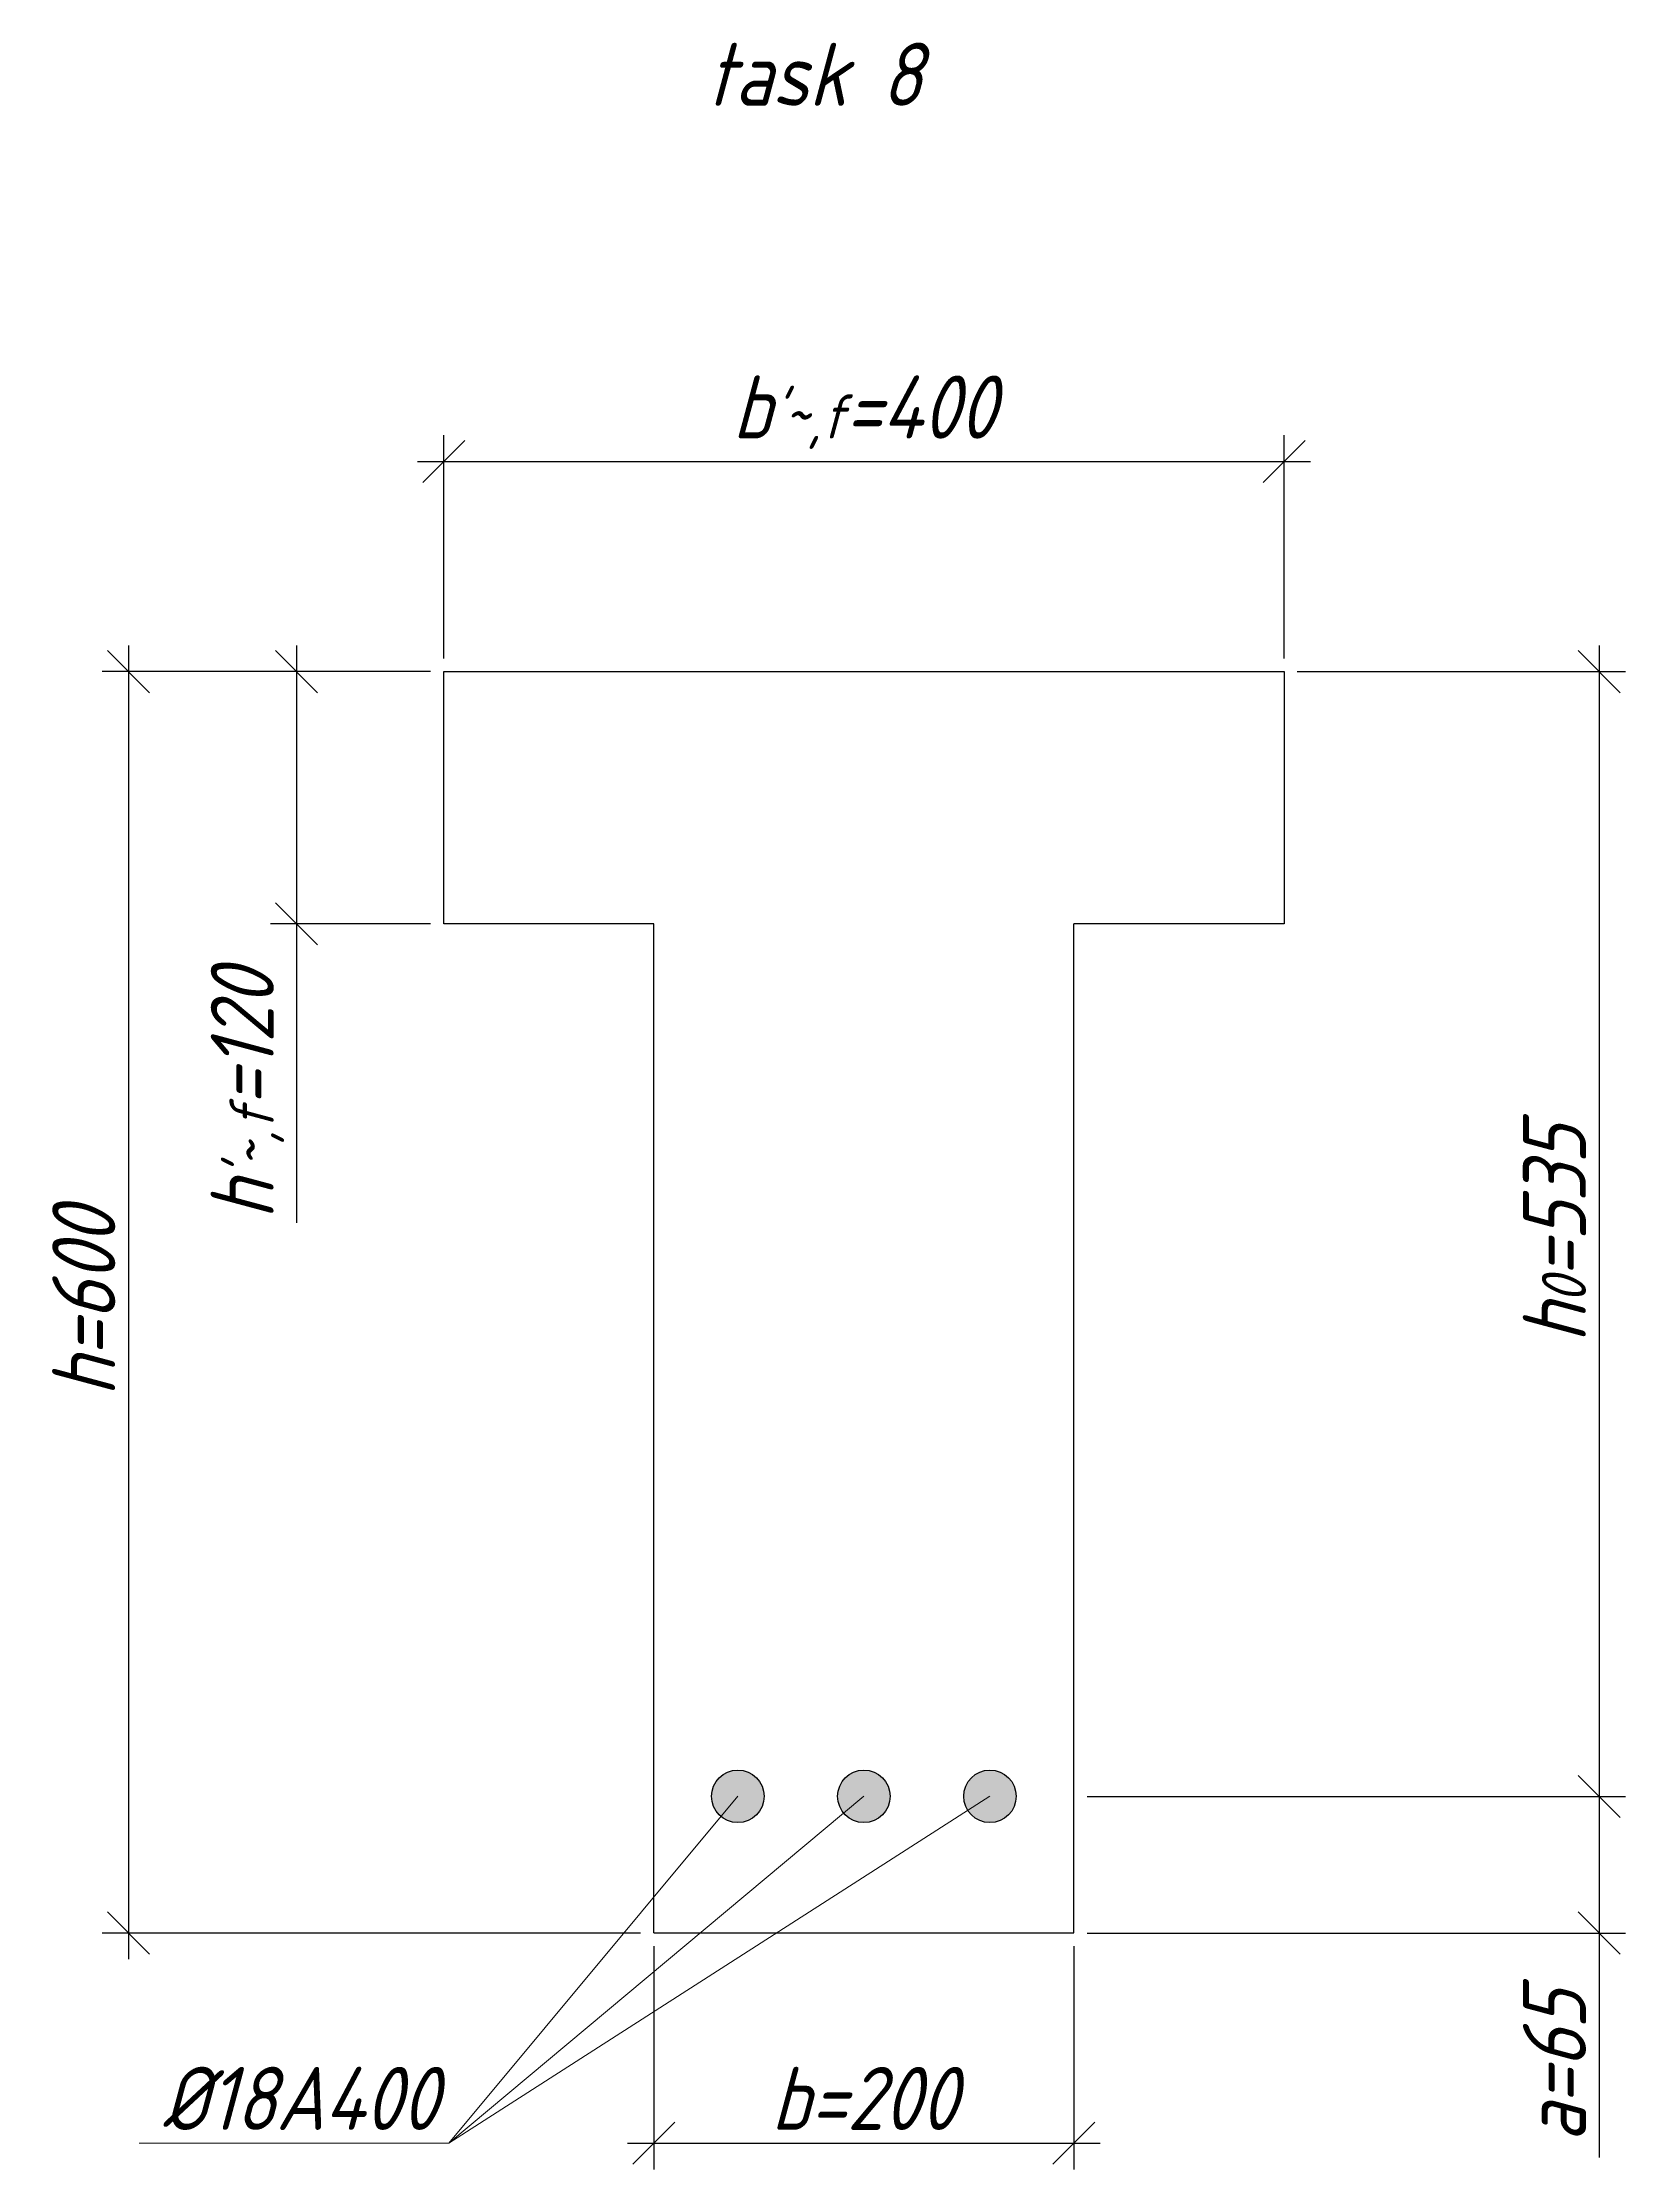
# Model space of a CAD drawing. Header units: millimetres. Extents: x -180 to 58926, y -10791 to 13515.
# Drawn here: x 3823 to 4576, y -10722 to -9710 of the extents above; entities that cross this region are included whole.
import ezdxf

# ---------------------------------------------------------------- set-up
doc = ezdxf.new("R2010")
doc.units = ezdxf.units.MM
for name, color, linetype, lineweight in [('basic', 95, 'Continuous', 30), ('size', 45, 'Continuous', 20), ('text', 13, 'Continuous', 20), ('thin', 153, 'Continuous', 18)]:
    doc.layers.add(name, color=color, linetype=linetype, lineweight=lineweight)
doc.styles.add('Structures', font='isocpeur.ttf', dxfattribs={"width": 0.85, "oblique": 15})
doc.dimstyles.new('Structures', dxfattribs={"dimtxt": 3, "dimasz": 2, "dimexe": 1.25, "dimexo": 0.625, "dimtad": 1, "dimtxsty": 'Structures', "dimblk": 'OBLIQUE', "dimcen": 2.5, "dimdle": 1.25, "dimadec": 0, "dimazin": 0, "dimtfac": 1, "dimtmove": 0, "dimatfit": 3, "dimfxl": 1, "dimarcsym": 0})

msp = doc.modelspace()

# ---------------------------------------------------------------- texts
at = {"layer": 'text', "char_height": 30, "width": 137.52879, "attachment_point": 5, "style": 'Structures'}
for s, insert in [('task 8', (4190.019, -9725.046)), ('%%C18A400', (3945.193, -10687.91))]:
    msp.add_mtext(s, dxfattribs=dict(at, insert=insert))

# ---------------------------------------------------------------- blocks, each defined once
blk = doc.blocks.new('_Oblique')
at = {"color": 0, "linetype": 'ByBlock', "lineweight": -2}
blk.add_line((-0.5, -0.5), (0.5, 0.5), dxfattribs=at)
blk = doc.blocks.new('*D323')
at = {"layer": 'Defpoints', "color": 0, "transparency": 16777216}
for p in [(4113.6, -10609.2), (4313.6, -10609.2), (4313.6, -10709.2)]:
    blk.add_point(p, dxfattribs=at)
at = {"layer": 'size', "color": 0, "lineweight": -2, "transparency": 16777216}
for p, q in [((4113.6, -10615.4), (4113.6, -10721.7)), ((4313.6, -10615.4), (4313.6, -10721.7)), ((4101.1, -10709.2), (4326.1, -10709.2))]:
    blk.add_line(p, q, dxfattribs=at)
at = {"layer": 'size', "color": 0, "lineweight": -2, "transparency": 16777216, "xscale": 20, "yscale": 20, "zscale": 20, "rotation": 180}
blk.add_blockref('_Oblique', (4113.6, -10709.2), dxfattribs=at)
at = {"layer": 'size', "color": 0, "lineweight": -2, "transparency": 16777216, "xscale": 20, "yscale": 20, "zscale": 20}
blk.add_blockref('_Oblique', (4313.6, -10709.2), dxfattribs=at)
at = {"layer": 'size', "color": 0, "transparency": 16777216, "insert": (4213.6, -10687.9), "char_height": 30, "attachment_point": 5, "style": 'Structures'}
blk.add_mtext('b=200', dxfattribs=at)
blk = doc.blocks.new('*D324')
at = {"layer": 'Defpoints', "color": 0, "transparency": 16777216}
for p in [(4413.6, -9909.2), (4013.6, -10009.2), (4413.6, -10009.2)]:
    blk.add_point(p, dxfattribs=at)
at = {"layer": 'size', "color": 0, "lineweight": -2, "transparency": 16777216}
for p, q in [((4013.6, -10002.9), (4013.6, -9896.7)), ((4413.6, -10002.9), (4413.6, -9896.7)), ((4001.1, -9909.2), (4426.1, -9909.2))]:
    blk.add_line(p, q, dxfattribs=at)
at = {"layer": 'size', "color": 0, "lineweight": -2, "transparency": 16777216, "xscale": 20, "yscale": 20, "zscale": 20, "rotation": 180}
blk.add_blockref('_Oblique', (4013.6, -9909.2), dxfattribs=at)
at = {"layer": 'size', "color": 0, "lineweight": -2, "transparency": 16777216, "xscale": 20, "yscale": 20, "zscale": 20}
blk.add_blockref('_Oblique', (4413.6, -9909.2), dxfattribs=at)
at = {"layer": 'size', "color": 0, "transparency": 16777216, "insert": (4213.6, -9885.8), "char_height": 30, "attachment_point": 5, "style": 'Structures'}
blk.add_mtext("b{\\H0.7x;\\S'~,f;}=400", dxfattribs=at)
blk = doc.blocks.new('*D325')
at = {"layer": 'Defpoints', "color": 0, "transparency": 16777216}
for p in [(4413.6, -10009.2), (4313.6, -10544.2), (4563.6, -10544.2)]:
    blk.add_point(p, dxfattribs=at)
at = {"layer": 'size', "color": 0, "lineweight": -2, "transparency": 16777216}
for p, q in [((4563.6, -9996.7), (4563.6, -10556.7)), ((4419.8, -10009.2), (4576.1, -10009.2)), ((4319.8, -10544.2), (4576.1, -10544.2))]:
    blk.add_line(p, q, dxfattribs=at)
at = {"layer": 'size', "color": 0, "lineweight": -2, "transparency": 16777216, "xscale": 20, "yscale": 20, "zscale": 20}
for p, rotation in [((4563.6, -10009.2), 90), ((4563.6, -10544.2), 270)]:
    blk.add_blockref('_Oblique', p, dxfattribs=dict(at, rotation=rotation))
at = {"layer": 'size', "color": 0, "transparency": 16777216, "insert": (4542.3, -10276.7), "char_height": 30, "attachment_point": 5, "rotation": 90, "style": 'Structures'}
blk.add_mtext('h{\\H0.7x;\\S^ 0;}=535', dxfattribs=at)
blk = doc.blocks.new('*D326')
at = {"layer": 'Defpoints', "color": 0, "transparency": 16777216}
for p in [(4313.6, -10544.2), (4313.6, -10609.2), (4563.6, -10609.2)]:
    blk.add_point(p, dxfattribs=at)
at = {"layer": 'size', "color": 0, "lineweight": -2, "transparency": 16777216}
for p, q in [((4563.6, -10531.7), (4563.6, -10609.2)), ((4319.8, -10544.2), (4576.1, -10544.2)), ((4319.8, -10609.2), (4576.1, -10609.2)), ((4563.6, -10609.2), (4563.6, -10716))]:
    blk.add_line(p, q, dxfattribs=at)
at = {"layer": 'size', "color": 0, "lineweight": -2, "transparency": 16777216, "xscale": 20, "yscale": 20, "zscale": 20}
for p, rotation in [((4563.6, -10544.2), 90), ((4563.6, -10609.2), 270)]:
    blk.add_blockref('_Oblique', p, dxfattribs=dict(at, rotation=rotation))
at = {"layer": 'size', "color": 0, "transparency": 16777216, "insert": (4542.3, -10672.6), "char_height": 30, "attachment_point": 5, "rotation": 90, "style": 'Structures'}
blk.add_mtext('a=65', dxfattribs=at)
blk = doc.blocks.new('*D327')
at = {"layer": 'Defpoints', "color": 0, "transparency": 16777216}
for p in [(4013.6, -10009.2), (3943.6, -10129.2), (4013.6, -10129.2)]:
    blk.add_point(p, dxfattribs=at)
at = {"layer": 'size', "color": 0, "lineweight": -2, "transparency": 16777216}
for p, q in [((3943.6, -9996.7), (3943.6, -10129.2)), ((4007.3, -10009.2), (3931.1, -10009.2)), ((4007.3, -10129.2), (3931.1, -10129.2)), ((3943.6, -10129.2), (3943.6, -10271.4))]:
    blk.add_line(p, q, dxfattribs=at)
at = {"layer": 'size', "color": 0, "lineweight": -2, "transparency": 16777216, "xscale": 20, "yscale": 20, "zscale": 20}
for p, rotation in [((3943.6, -10009.2), 90), ((3943.6, -10129.2), 270)]:
    blk.add_blockref('_Oblique', p, dxfattribs=dict(at, rotation=rotation))
at = {"layer": 'size', "color": 0, "transparency": 16777216, "insert": (3920.2, -10210.3), "char_height": 30, "attachment_point": 5, "rotation": 90, "style": 'Structures'}
blk.add_mtext("h{\\H0.7x;\\S'~,f;}=120", dxfattribs=at)
blk = doc.blocks.new('*D328')
at = {"layer": 'Defpoints', "color": 0, "transparency": 16777216}
for p in [(4013.6, -10009.2), (3863.6, -10609.2), (4113.6, -10609.2)]:
    blk.add_point(p, dxfattribs=at)
at = {"layer": 'size', "color": 0, "lineweight": -2, "transparency": 16777216}
for p, q in [((3863.6, -9996.7), (3863.6, -10621.7)), ((4007.3, -10009.2), (3851.1, -10009.2)), ((4107.3, -10609.2), (3851.1, -10609.2))]:
    blk.add_line(p, q, dxfattribs=at)
at = {"layer": 'size', "color": 0, "lineweight": -2, "transparency": 16777216, "xscale": 20, "yscale": 20, "zscale": 20}
for p, rotation in [((3863.6, -10009.2), 90), ((3863.6, -10609.2), 270)]:
    blk.add_blockref('_Oblique', p, dxfattribs=dict(at, rotation=rotation))
at = {"layer": 'size', "color": 0, "transparency": 16777216, "insert": (3842.3, -10309.2), "char_height": 30, "attachment_point": 5, "rotation": 90, "style": 'Structures'}
blk.add_mtext('h=600', dxfattribs=at)

# ---------------------------------------------------------------- dimensions: what is measured, and where the dimension line sits
at = {"layer": 'size'}
for base, p1, p2, text, picture, middle in [((4413.594, -9909.173), (4013.594, -10009.173), (4413.594, -10009.173), "b{\\H0.7x;\\S'~,f;}=<>", '*D324', (4213.594, -9885.773)), ((4313.594, -10709.173), (4113.594, -10609.173), (4313.594, -10609.173), 'b=<>', '*D323', (4213.594, -10687.923))]:
    dim = msp.add_linear_dim(base=base, p1=p1, p2=p2, text=text, dimstyle='Structures', dxfattribs=at)
    dim.commit()
    dim.dimension.update_dxf_attribs({"geometry": picture, "text_midpoint": middle})
for base, p1, p2, text, picture, middle in [((3863.594, -10609.173), (4013.594, -10009.173), (4113.594, -10609.173), 'h=<>', '*D328', (3842.344, -10309.173)), ((3943.594, -10129.173), (4013.594, -10009.173), (4013.594, -10129.173), "h{\\H0.7x;\\S'~,f;}=<>", '*D327', (3920.194, -10210.262)), ((4563.594, -10544.173), (4413.594, -10009.173), (4313.594, -10544.173), 'h{\\H0.7x;\\S^ 0;}=<>', '*D325', (4542.344, -10276.673)), ((4563.594, -10609.173), (4313.594, -10544.173), (4313.594, -10609.173), 'a=<>', '*D326', (4542.344, -10672.592))]:
    dim = msp.add_linear_dim(base=base, p1=p1, p2=p2, angle=90, text=text, dimstyle='Structures', dxfattribs=at)
    dim.commit()
    dim.dimension.update_dxf_attribs({"geometry": picture, "text_midpoint": middle})

# ---------------------------------------------------------------- hatches: boundary and pattern name
at = {"layer": 'basic'}
h = msp.add_hatch(color=256, dxfattribs=at)
h.dxf.hatch_style = 1
h.paths.add_polyline_path([(4153.594, -10531.673, 0.41421356), (4141.094, -10544.173), (4153.594, -10544.173)])
h.paths.add_polyline_path([(4153.594, -10531.673), (4153.594, -10544.173), (4166.094, -10544.173, 0.41421356)])
h.paths.add_polyline_path([(4166.094, -10544.173), (4153.594, -10544.173), (4153.594, -10556.673, 0.41421356)])
h.paths.add_polyline_path([(4153.594, -10544.173), (4141.094, -10544.173, 0.41421356), (4153.594, -10556.673)])
h = msp.add_hatch(color=256, dxfattribs=at)
h.dxf.hatch_style = 1
h.paths.add_polyline_path([(4213.594, -10531.673, 0.41421356), (4201.094, -10544.173), (4213.594, -10544.173)])
h.paths.add_polyline_path([(4213.594, -10531.673), (4213.594, -10544.173), (4226.094, -10544.173, 0.41421356)])
h.paths.add_polyline_path([(4226.094, -10544.173), (4213.594, -10544.173), (4213.594, -10556.673, 0.41421356)])
h.paths.add_polyline_path([(4213.594, -10544.173), (4201.094, -10544.173, 0.41421356), (4213.594, -10556.673)])
h = msp.add_hatch(color=256, dxfattribs=at)
h.dxf.hatch_style = 1
h.paths.add_polyline_path([(4273.594, -10531.673, 0.41421356), (4261.094, -10544.173), (4273.594, -10544.173)])
h.paths.add_polyline_path([(4273.594, -10531.673), (4273.594, -10544.173), (4286.094, -10544.173, 0.41421356)])
h.paths.add_polyline_path([(4286.094, -10544.173), (4273.594, -10544.173), (4273.594, -10556.673, 0.41421356)])
h.paths.add_polyline_path([(4273.594, -10544.173), (4261.094, -10544.173, 0.41421356), (4273.594, -10556.673)])

# ---------------------------------------------------------------- linework, layer by layer
for p, q in [((4013.594, -10009.173), (4413.594, -10009.173)), ((4013.594, -10129.173), (4013.594, -10009.173)), ((4413.594, -10009.173), (4413.594, -10129.173)), ((4113.594, -10129.173), (4013.594, -10129.173)), ((4113.594, -10609.173), (4113.594, -10129.173)), ((4413.594, -10129.173), (4313.594, -10129.173)), ((4313.594, -10609.173), (4313.594, -10129.173)), ((4113.594, -10609.173), (4313.594, -10609.173))]:
    msp.add_line(p, q, dxfattribs=at)
for centre in [(4153.594, -10544.173), (4213.594, -10544.173), (4273.594, -10544.173)]:
    msp.add_circle(centre, 12.5, dxfattribs=at)
at = {"layer": 'thin'}
for p, q in [((4153.594, -10544.173), (4016.125, -10709.173)), ((4016.125, -10709.173), (4213.594, -10544.173)), ((4273.594, -10544.173), (4016.125, -10709.173)), ((4016.125, -10709.173), (3868.69, -10709.173))]:
    msp.add_line(p, q, dxfattribs=at)

msp.set_redraw_order([(e.dxf.handle, doc.entitydb.next_handle()) for e in msp.query("TEXT MTEXT ATTDEF DIMENSION ARC_DIMENSION")])  # texts and dimensions are drawn at this point

doc.saveas('drawing.dxf')
